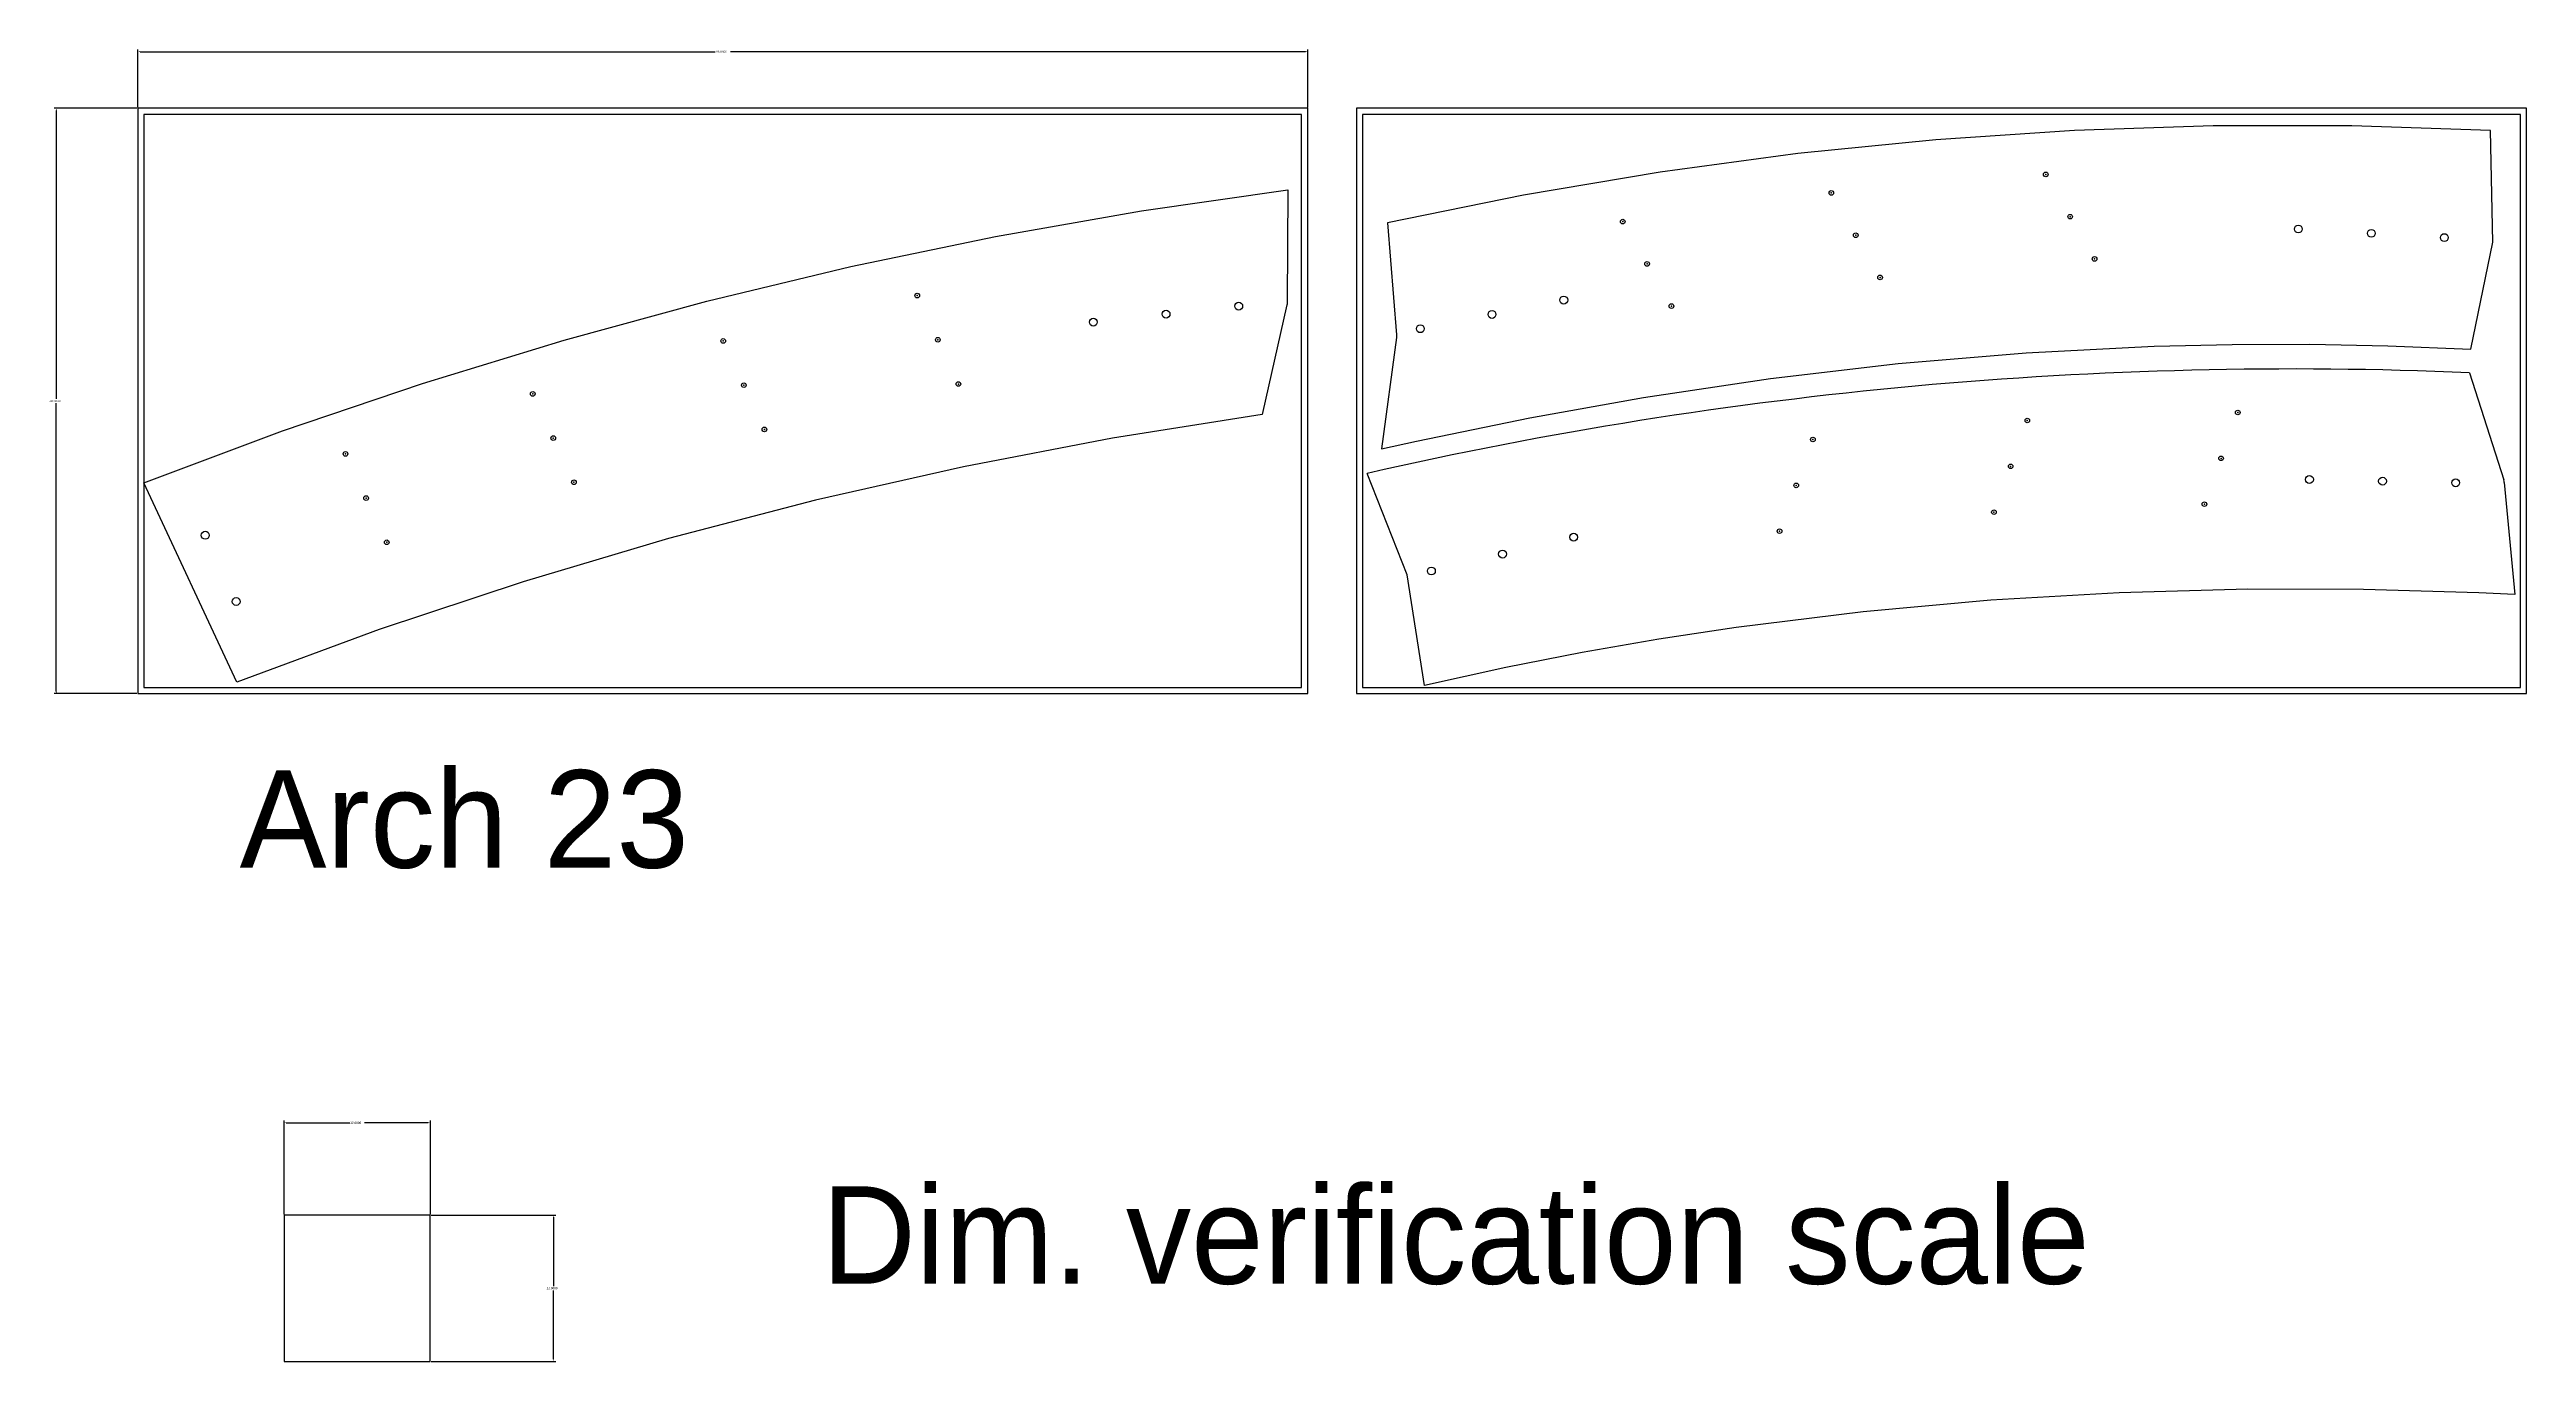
# Model space of a CAD drawing. Extents: x 857 to 1452, y -122 to 46.
# Drawn here: x 857.3 to 1060.6, y -121.9 to -14.4 of the extents above; entities that cross this region are included whole.
import ezdxf

# ---------------------------------------------------------------- set-up
doc = ezdxf.new("R2010")
doc.units = 0
doc.header["$MEASUREMENT"] = 0
doc.header["$PDMODE"] = 32
doc.header["$PDSIZE"] = 0.38
doc.layers.get('0').update_dxf_attribs({"linetype": 'CONTINUOUS'})
doc.layers.get('DEFPOINTS').update_dxf_attribs({"linetype": 'CONTINUOUS'})
for name, color, linetype in [('DEFAULT', 7, 'CONTINUOUS'), ('DRILL_PTS__ENGRAVE_PASS_RO', 4, 'CONTINUOUS'), ('DRILLING', 3, 'CONTINUOUS'), ('PLYWOOD', 6, 'CONTINUOUS')]:
    doc.layers.add(name, color=color, linetype=linetype)
doc.dimstyles.get("Standard").update_dxf_attribs({"dimtxt": 0.18, "dimasz": 0.18, "dimexe": 0.18, "dimexo": 0.0625, "dimgap": 0.09, "dimtad": 0, "dimtih": 1, "dimtoh": 1, "dimdec": 4, "dimzin": 0, "dimdsep": 46, "dimtxsty": 'Standard', "dimcen": 0.09, "dimadec": 0, "dimazin": 0, "dimtfac": 1, "dimtdec": 4, "dimtofl": 0, "dimtmove": 2, "dimatfit": 3, "dimfxl": 1, "dimtolj": 1, "dimtzin": 0, "dimarcsym": 0})

# ---------------------------------------------------------------- blocks, each defined once
blk = doc.blocks.new('*D3')
at = {"layer": 'DEFAULT', "color": 0}
for p, q in [((864.5, -19.17), (857.7, -19.17)), ((857.88, -19.35), (857.88, -42.99)), ((857.88, -66.99), (857.88, -43.35)), ((864.5, -67.17), (857.7, -67.17))]:
    blk.add_line(p, q, dxfattribs=at)
for points in [[(857.91, -19.35), (857.85, -19.35), (857.88, -19.17)], [(857.85, -66.99), (857.91, -66.99), (857.88, -67.17)]]:
    blk.add_solid(points, dxfattribs=at)
at = {"layer": 'DEFPOINTS', "color": 0}
for p in [(864.57, -19.17), (857.88, -67.17), (864.57, -67.17)]:
    blk.add_point(p, dxfattribs=at)
at = {"layer": 'DEFAULT', "color": 0, "linetype": 'Continuous'}
blk.add_text('48.0000', height=0.18, dxfattribs=at).set_placement((857.32, -43.26))
blk = doc.blocks.new('*D4')
at = {"layer": 'DEFAULT', "color": 0}
for p, q in [((864.57, -19.1), (864.57, -14.35)), ((864.75, -14.53), (911.94, -14.53)), ((960.39, -14.53), (913.19, -14.53)), ((960.57, -19.1), (960.57, -14.35))]:
    blk.add_line(p, q, dxfattribs=at)
for points in [[(864.75, -14.5), (864.75, -14.56), (864.57, -14.53)], [(960.39, -14.56), (960.39, -14.5), (960.57, -14.53)]]:
    blk.add_solid(points, dxfattribs=at)
at = {"layer": 'DEFPOINTS', "color": 0}
for p in [(960.57, -14.53), (864.57, -19.17), (960.57, -19.17)]:
    blk.add_point(p, dxfattribs=at)
at = {"layer": 'DEFAULT', "color": 0, "linetype": 'Continuous'}
blk.add_text('96.0000', height=0.18, dxfattribs=at).set_placement((912.01, -14.62))
blk = doc.blocks.new('*D5')
at = {"layer": 'DEFAULT', "color": 0}
for p, q in [((888.63, -109.93), (898.86, -109.93)), ((898.68, -110.11), (898.68, -115.75)), ((898.68, -121.75), (898.68, -116.11)), ((888.63, -121.93), (898.86, -121.93))]:
    blk.add_line(p, q, dxfattribs=at)
for points in [[(898.71, -110.11), (898.65, -110.11), (898.68, -109.93)], [(898.65, -121.75), (898.71, -121.75), (898.68, -121.93)]]:
    blk.add_solid(points, dxfattribs=at)
at = {"layer": 'DEFPOINTS', "color": 0}
for p in [(888.57, -109.93), (888.57, -121.93), (898.68, -121.93)]:
    blk.add_point(p, dxfattribs=at)
at = {"layer": 'DEFAULT', "color": 0, "linetype": 'Continuous'}
blk.add_text('12.0000', height=0.18, dxfattribs=at).set_placement((898.11, -116.02))
blk = doc.blocks.new('*D6')
at = {"layer": 'DEFAULT', "color": 0}
for p, q in [((876.57, -109.87), (876.57, -102.18)), ((876.75, -102.36), (881.96, -102.36)), ((888.39, -102.36), (883.18, -102.36)), ((888.57, -109.87), (888.57, -102.18))]:
    blk.add_line(p, q, dxfattribs=at)
for points in [[(876.75, -102.33), (876.75, -102.39), (876.57, -102.36)], [(888.39, -102.39), (888.39, -102.33), (888.57, -102.36)]]:
    blk.add_solid(points, dxfattribs=at)
at = {"layer": 'DEFPOINTS', "color": 0}
for p in [(888.57, -102.36), (876.57, -109.93), (888.57, -109.93)]:
    blk.add_point(p, dxfattribs=at)
at = {"layer": 'DEFAULT', "color": 0, "linetype": 'Continuous'}
blk.add_text('12.0000', height=0.18, dxfattribs=at).set_placement((882, -102.45))

msp = doc.modelspace()

# ---------------------------------------------------------------- linework, layer by layer
for p, q in [((1012.11132, -21.74357), (1000.78033, -22.88276)), ((1023.47401, -20.98314), (1012.11132, -21.74357)), ((1034.85574, -20.60231), (1023.47401, -20.98314)), ((1046.24385, -20.60151), (1034.85574, -20.60231)), ((1057.62564, -20.98074), (1046.24385, -20.60151)), ((1057.79998, -30.14963), (1057.62564, -20.98074)), ((1000.78033, -22.88276), (989.49368, -24.39943)), ((946.91651, -27.58129), (958.93448, -25.84783)), ((958.93448, -25.84783), (958.88425, -35.07095)), ((978.26392, -26.2919), (967.10357, -28.55806)), ((989.49368, -24.39943), (978.26392, -26.2919)), ((934.95742, -29.6829), (946.91651, -27.58129)), ((923.06849, -32.15067), (934.95742, -29.6829)), ((967.10357, -28.55806), (967.85737, -37.75046)), ((1056.01452, -38.91952), (1057.79998, -30.14963)), ((911.26093, -34.98227), (923.06849, -32.15067)), ((899.54587, -38.17504), (911.26093, -34.98227)), ((958.85984, -35.28514), (956.83404, -44.28318)), ((958.86615, -35.25494), (958.85984, -35.28514)), ((958.87153, -35.22455), (958.86615, -35.25494)), ((958.87597, -35.19402), (958.87153, -35.22455)), ((958.87946, -35.16336), (958.87597, -35.19402)), ((958.88201, -35.13261), (958.87946, -35.16336)), ((958.8836, -35.1018), (958.88201, -35.13261)), ((958.88425, -35.07095), (958.8836, -35.1018)), ((887.93434, -41.72597), (899.54587, -38.17504)), ((967.85173, -37.96597), (966.61786, -47.10632)), ((967.85538, -37.93533), (967.85173, -37.96597)), ((967.85809, -37.90459), (967.85538, -37.93533)), ((967.85737, -37.75046), (967.85942, -37.78125)), ((967.85985, -37.87379), (967.85809, -37.90459)), ((967.85942, -37.78125), (967.86051, -37.81209)), ((967.86066, -37.84294), (967.85985, -37.87379)), ((967.86051, -37.81209), (967.86066, -37.84294)), ((1030.01529, -38.68921), (1036.41179, -38.53592)), ((1036.41179, -38.53592), (1042.80228, -38.51722)), ((1042.80228, -38.51722), (1049.1827, -38.63595)), ((998.54912, -41.3301), (1009.02282, -40.10906)), ((1009.02282, -40.10906), (1019.51568, -39.22583)), ((1019.51568, -39.22583), (1030.01529, -38.68921)), ((1049.1827, -38.63595), (1056.01452, -38.91952)), ((876.43731, -45.6317), (887.93434, -41.72597)), ((988.10702, -42.88015), (998.54912, -41.3301)), ((1055.9039, -40.85567), (1058.70623, -49.6429)), ((956.83404, -44.28318), (944.53612, -46.22365)), ((969.49041, -46.46082), (978.77862, -44.54369)), ((978.77862, -44.54369), (988.10702, -42.88015)), ((865.06561, -49.88856), (876.43731, -45.6317)), ((944.53612, -46.22365), (932.30868, -48.56763)), ((966.61786, -47.10632), (969.49041, -46.46082)), ((932.30868, -48.56763), (920.16498, -51.3126)), ((872.68872, -66.23638), (865.06561, -49.88856)), ((968.72249, -57.43908), (965.44128, -49.11246)), ((1058.74921, -49.85415), (1059.6031, -59.0378)), ((920.16498, -51.3126), (908.11815, -54.45557)), ((908.11815, -54.45557), (896.18124, -57.99315)), ((896.18124, -57.99315), (884.36717, -61.9215)), ((970.14295, -66.49894), (968.72249, -57.43908)), ((1027.15392, -58.89413), (1016.62731, -59.51038)), ((1037.70655, -58.60739), (1027.15392, -58.89413)), ((1047.18209, -58.62579), (1037.70655, -58.60739)), ((1056.6621, -58.90092), (1047.18209, -58.62579)), ((1059.6031, -59.0378), (1056.6621, -58.90092)), ((1006.14049, -60.46264), (995.70721, -61.75741)), ((1016.62731, -59.51038), (1006.14049, -60.46264)), ((884.36717, -61.9215), (872.68872, -66.23638)), ((989.38126, -62.71719), (983.08461, -63.80847)), ((995.70721, -61.75741), (989.38126, -62.71719)), ((976.82174, -65.03334), (970.14295, -66.49894)), ((983.08461, -63.80847), (976.82174, -65.03334))]:
    msp.add_line(p, q)
for centre, radius, start, end in [((1041.41134, -381.76248), 341.21473, 87.5657185, 102.8644869), ((1057.7535, -49.94674), 1, 5.3120738, 17.6879262)]:
    msp.add_arc(centre, radius, start, end)
at = {"layer": 'DEFAULT'}
for p, q in [((888.56803, -109.9316), (876.56803, -109.9316)), ((876.56803, -109.9316), (876.56803, -121.9316)), ((888.56803, -121.9316), (888.56803, -109.9316)), ((876.56803, -121.9316), (888.56803, -121.9316))]:
    msp.add_line(p, q, dxfattribs=at)
at = {"layer": 'DRILL_PTS__ENGRAVE_PASS_RO'}
for p in [(1003.52669, -26.11307), (1021.12465, -24.59362), (986.40963, -28.46544), (1023.12465, -28.05773), (1005.52669, -29.57717), (988.40963, -31.92954), (1025.12465, -31.52183), (928.51957, -34.52912), (1007.52669, -33.04127), (990.40963, -35.39364), (912.60136, -38.25165), (930.21004, -38.15436), (896.96967, -42.5886), (914.29184, -41.87688), (931.90052, -41.77959), (1019.60956, -44.77263), (1036.87506, -44.11692), (898.66015, -46.21383), (915.98231, -45.50211), (1002.0151, -46.33212), (881.61096, -47.51097), (1018.24147, -48.5314), (1035.50698, -47.87569), (900.35062, -49.83907), (1000.64702, -50.09089), (883.30143, -51.1362), (1016.87339, -52.29017), (1034.1389, -51.63446), (884.99191, -54.76143), (999.27894, -53.84967)]:
    msp.add_point(p, dxfattribs=at)
at = {"layer": 'DRILLING'}
for centre in [(1041.84579, -29.0722), (1047.83551, -29.42338), (1053.82522, -29.77455), (942.97414, -36.70509), (948.93819, -36.04925), (954.90224, -35.39342), (975.68701, -36.07248), (981.5712, -34.89934), (969.80281, -37.24562), (1042.75722, -49.61289), (1048.75573, -49.74643), (1054.75424, -49.87997), (870.10165, -54.18135), (982.38646, -54.34085), (970.71098, -57.11273), (976.54872, -55.72679), (872.63736, -59.61919)]:
    msp.add_circle(centre, 0.3225, dxfattribs=at)
at = {"layer": 'PLYWOOD'}
for p, q in [((960.56561, -19.16677), (864.56561, -19.16677)), ((864.56561, -19.16677), (864.56561, -67.16677)), ((960.06561, -19.66677), (865.06561, -19.66677)), ((865.06561, -19.66677), (865.06561, -66.66677)), ((960.06561, -66.66677), (960.06561, -19.66677)), ((960.56561, -67.16677), (960.56561, -19.16677)), ((1060.56561, -19.16677), (964.56561, -19.16677)), ((964.56561, -19.16677), (964.56561, -67.16677)), ((1060.06561, -19.66677), (965.06561, -19.66677)), ((965.06561, -19.66677), (965.06561, -66.66677)), ((1060.06561, -66.66677), (1060.06561, -19.66677)), ((1060.56561, -67.16677), (1060.56561, -19.16677)), ((865.06561, -66.66677), (960.06561, -66.66677)), ((965.06561, -66.66677), (1060.06561, -66.66677)), ((864.56561, -67.16677), (960.56561, -67.16677)), ((964.56561, -67.16677), (1060.56561, -67.16677))]:
    msp.add_line(p, q, dxfattribs=at)

# ---------------------------------------------------------------- texts
at = {"layer": 'DEFAULT', "linetype": 'Continuous'}
for s, p in [('Arch 23', (872.91737, -81.4503)), ('Dim. verification scale', (920.68483, -115.56584))]:
    msp.add_text(s, height=8, dxfattribs=at).set_placement(p)

# ---------------------------------------------------------------- dimensions: what is measured, and where the dimension line sits
at = {"layer": 'DEFAULT'}
for base, p1, p2, picture, middle in [((960.56561, -14.5349), (864.56561, -19.16677), (960.56561, -19.16677), '*D4', (912.56561, -14.5349)), ((888.56803, -102.36368), (876.56803, -109.9316), (888.56803, -109.9316), '*D6', (882.56803, -102.36368))]:
    dim = msp.add_linear_dim(base=base, p1=p1, p2=p2, dimstyle='Standard', dxfattribs=at)
    dim.commit()
    dim.dimension.update_dxf_attribs({"geometry": picture, "text_midpoint": middle})
for base, p1, p2, picture, middle in [((857.88136, -67.16677), (864.56561, -19.16677), (864.56561, -67.16677), '*D3', (857.88136, -43.16677)), ((898.67724, -121.9316), (888.56803, -109.9316), (888.56803, -121.9316), '*D5', (898.67724, -115.9316))]:
    dim = msp.add_linear_dim(base=base, p1=p1, p2=p2, angle=90, dimstyle='Standard', dxfattribs=at)
    dim.commit()
    dim.dimension.update_dxf_attribs({"geometry": picture, "text_midpoint": middle})

doc.saveas('drawing.dxf')
